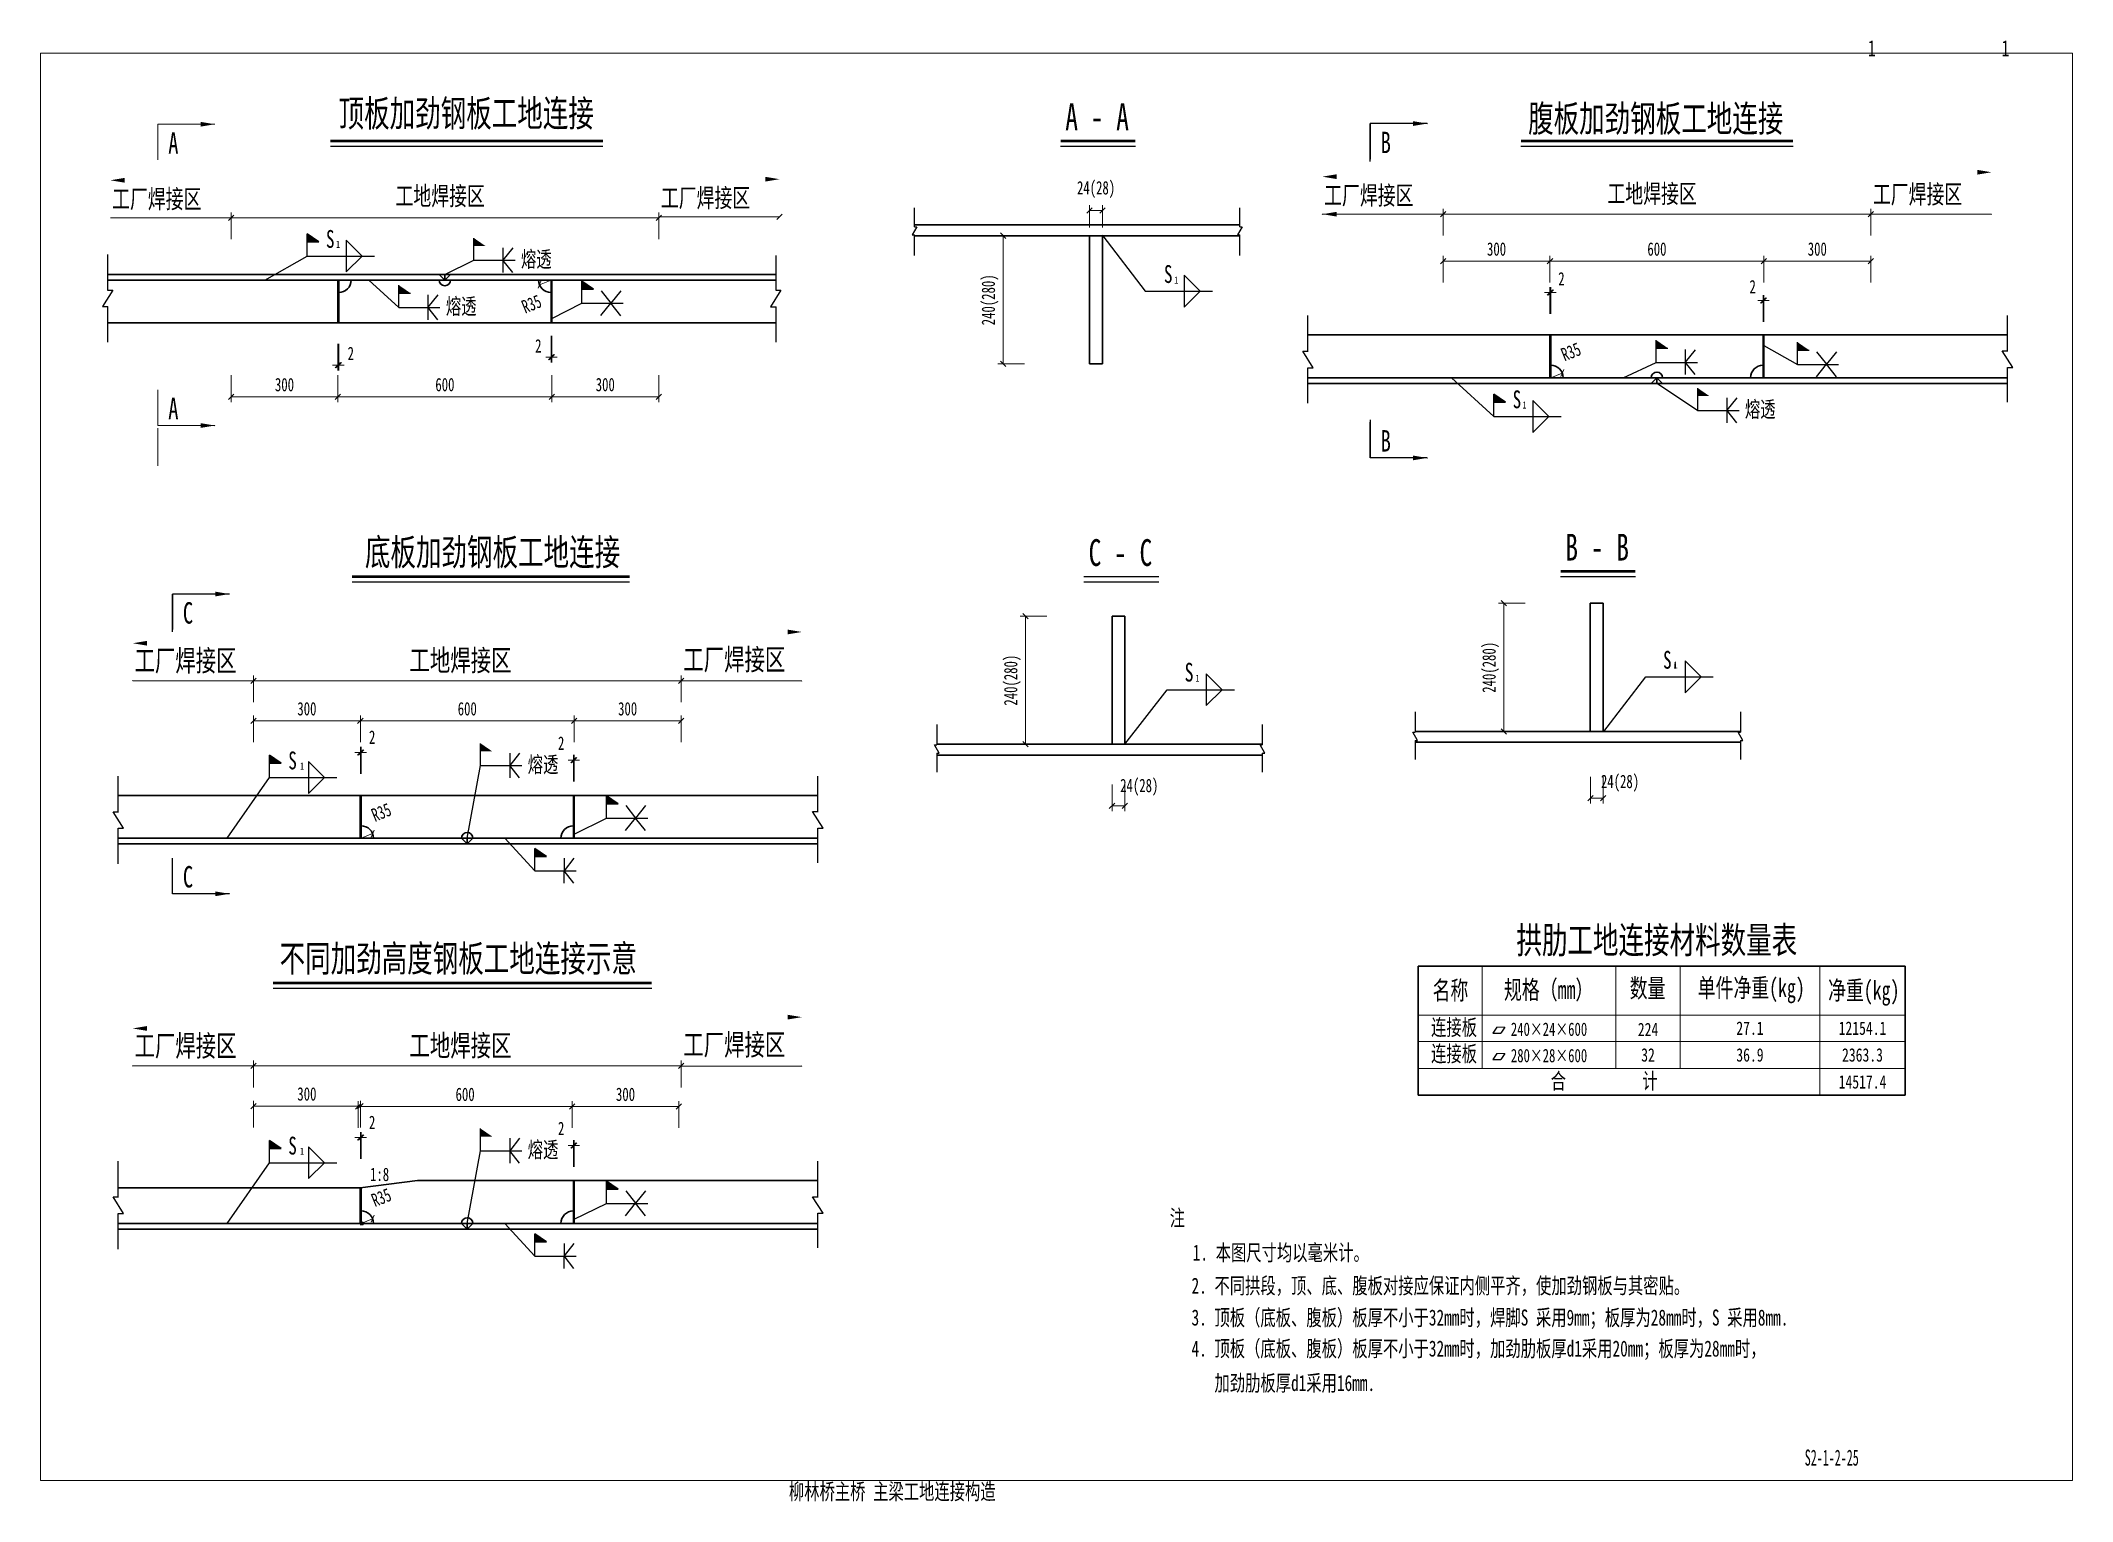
# Paper-space layout 'Layout1' of a CAD drawing. Extents: x 488 to 868, y -173 to 100.
# The model-space entities are those that its viewports show. They can reach past a viewport. Long polylines and large blocks are cut down to what shows.
import ezdxf
from ezdxf.enums import TextEntityAlignment as Align

# ---------------------------------------------------------------- set-up
doc = ezdxf.new("R2010")
doc.units = 0
doc.header["$MEASUREMENT"] = 0
doc.header["$PDMODE"] = 34
doc.layers.get('0').update_dxf_attribs({"linetype": 'CONTINUOUS'})
doc.layers.get('DEFPOINTS').update_dxf_attribs({"color": 8, "linetype": 'CONTINUOUS'})
for name, color, linetype, lineweight in [('dim', 4, 'CONTINUOUS', 13), ('table_in', 7, 'CONTINUOUS', 13), ('table_out', 3, 'CONTINUOUS', 30), ('text', 7, 'CONTINUOUS', 15), ('zhix', 7, 'CONTINUOUS', 100), ('文字', 7, 'CONTINUOUS', 15), ('轮廓线', 3, 'CONTINUOUS', 30)]:
    doc.layers.add(name, color=color, linetype=linetype, lineweight=lineweight)
doc.layers.add('LINE', color=3, linetype='CONTINUOUS')
doc.styles.add('fs', font='仿宋_GB2312.ttf', dxfattribs={"width": 0.7})
doc.styles.get("Standard").update_dxf_attribs({"font": '仿宋_GB2312.ttf', "width": 0.7})
doc.dimstyles.new('09BC1300', dxfattribs={"dimscale": 0, "dimtxt": 2.5, "dimasz": 1, "dimexe": 1, "dimexo": 1.5, "dimgap": 1, "dimtad": 1, "dimdec": 1, "dimdsep": 46, "dimtxsty": 'Standard', "dimblk": 'OBLIQUE', "dimcen": 0, "dimclrd": 256, "dimclre": 256, "dimclrt": 7, "dimadec": 0, "dimazin": 2, "dimtfac": 1, "dimtdec": 1, "dimtofl": 0, "dimtmove": 2, "dimatfit": 3, "dimldrblk": 'OBLIQUE', "dimfxl": 4, "dimfxlon": 1, "dimtolj": 1, "dimtzin": 0, "dimlwd": -1, "dimlwe": -1, "dimarcsym": 0})
doc.dimstyles.new('副本 09BC1300', dxfattribs={"dimscale": 10, "dimtxt": 2.5, "dimasz": 2, "dimexe": 1, "dimexo": 1.5, "dimgap": 1, "dimtad": 1, "dimdec": 1, "dimdsep": 46, "dimtxsty": 'Standard', "dimcen": 0, "dimclrd": 256, "dimclre": 256, "dimclrt": 7, "dimadec": 0, "dimazin": 2, "dimtfac": 1, "dimtdec": 1, "dimtofl": 0, "dimtmove": 2, "dimatfit": 3, "dimfxl": 4, "dimfxlon": 1, "dimtolj": 1, "dimtzin": 0, "dimlwd": -1, "dimlwe": -1, "dimarcsym": 0})

psp = doc.layouts.get("Layout1")

# ---------------------------------------------------------------- texts
at = {"layer": 'text', "width": 0.7}
for s, height, p in [('拱肋工地连接材料数量表', 5, (763.69, -70.7)), ('名称', 3.5, (748.02, -79.35)), ('规格（mm）', 3.5, (761.37, -79.24)), ('数量', 3.5, (784.88, -78.94)), ('单件净重(kg)', 3.5, (797.59, -78.88)), ('净重(kg)', 3.5, (821.98, -79.34)), ('连接板', 3, (747.73, -86.02)), ('240×24×600', 2.5, (762.65, -86.12)), ('连接板', 3, (747.73, -90.95)), ('280×28×600', 2.5, (762.65, -91.05)), ('合          计', 3, (770.1, -96.07)), ('注', 3, (698.85, -121.66)), ('1. 本图尺寸均以毫米计。', 3, (703.15, -128.15)), ('2. 不同拱段，顶、底、腹板对接应保证内侧平齐，使加劲钢板与其密贴。', 3, (702.93, -134.34)), ('3. 顶板（底板、腹板）板厚不小于32mm时，焊脚S 采用9mm；板厚为28mm时，S 采用8mm.', 3, (702.93, -140.3)), ('4. 顶板（底板、腹板）板厚不小于32mm时，加劲肋板厚d1采用20mm；板厚为28mm时，', 3, (702.93, -146.1)), ('   加劲肋板厚d1采用16mm.', 3, (702.93, -152.54))]:
    psp.add_text(s, height=height, dxfattribs=at).set_placement(p)
at = {"layer": 'zhix', "color": 7, "width": 0.75}
for s, p in [('27.1', (807.37, -84.7)), ('12154.1', (828.42, -84.7)), ('224', (788.31, -84.92)), ('32', (788.31, -89.7)), ('36.9', (807.37, -89.7)), ('2363.3', (828.42, -89.7)), ('14517.4', (828.42, -94.74))]:
    psp.add_text(s, height=2.5, dxfattribs=at).set_placement(p, align=Align.MIDDLE)
at = {"layer": '文字', "linetype": 'Continuous', "style": 'fs', "width": 0.7}
for p in [(830.17, 98.61), (855.17, 98.61)]:
    psp.add_text('1', height=3, dxfattribs=at).set_placement(p, align=Align.MIDDLE)
at = {"layer": '文字', "style": 'fs'}
for s, width, p in [('S2-1-2-25', 0.55, (822.67, -165)), ('柳林桥主桥 主梁工地连接构造 ', 0.7, (647.67, -171.29))]:
    psp.add_text(s, height=3, dxfattribs=dict(at, width=width)).set_placement(p, align=Align.MIDDLE)

msp = doc.modelspace()

# ---------------------------------------------------------------- texts
at = {"width": 0.7}
for tag, p, height in [('S', (65329.37, 4707.86), 50), ('1', (65357.59, 4707.86), 20), ('S', (67680.62, 4609.45), 50), ('1', (67709.28, 4607.64), 20), ('S', (68658.98, 4257.86), 50), ('1', (68686.26, 4257.11), 20), ('S', (69081, 3527.12), 50), ('1', (69110.55, 3527.67), 20), ('1', (67768.89, 3490.43), 20), ('S', (65223.66, 3244.66), 50), ('1', (65256.6, 3243.86), 20), ('熔透', (65895.38, 3235.91), 45), ('S', (65223.66, 2163.9), 50), ('1', (65256.6, 2163.11), 20), ('熔透', (65895.38, 2155.16), 45), ('1:8', (65453.07, 2089.66), 37.5), ('1', (68724.96, 1685.21), 20), ('1', (69267.73, 1686.82), 20)]:
    msp.add_attdef(tag, p, '8', height=height, dxfattribs=at)
at = {"layer": 'text', "width": 0.7}
for s, height, p in [('顶板加劲钢板工地连接', 75, (65364.81, 5047.95)), ('A - A', 75, (67403.72, 5038.04)), ('腹板加劲钢板工地连接', 75, (68702.27, 5033.32)), ('工厂焊接区', 52.5, (64729.3, 4819.06)), ('工厂焊接区', 52.5, (66269.11, 4822.1)), ('工厂焊接区', 52.5, (68129.97, 4829.16)), ('工厂焊接区', 52.5, (69669.78, 4832.2)), ('底板加劲钢板工地连接', 75, (65438.57, 3816.74)), ('C - C', 75, (67469.13, 3815.49)), ('B - B', 75, (68806.72, 3830.49)), ('工厂焊接区', 60, (66331.86, 3523.08)), ('工厂焊接区', 60, (64792.05, 3520.04)), ('不同加劲高度钢板工地连接示意', 75, (65199.32, 2676.58)), ('工厂焊接区', 60, (66331.86, 2442.33)), ('工厂焊接区', 60, (64792.05, 2439.29))]:
    msp.add_text(s, height=height, dxfattribs=at).set_placement(p)
at = {"layer": 'text', "attachment_point": 5}
for insert, char_height in [((65649.86, 4850.67), 52.5), ((69050.23, 4857.01), 52.5), ((65706.73, 3547.2), 60), ((65706.73, 2466.45), 60)]:
    msp.add_mtext('\\A1;工地焊接区', dxfattribs=dict(at, insert=insert, char_height=char_height))
at = {"layer": 'text', "width": 0.7}
for tag, p, s, height in [('A', (64886.87, 4971.73), 'A', 60), ('B', (68288.76, 4973.69), 'A', 60), ('熔透', (65876.51, 4653.81), '8', 45), ('熔透', (65665.88, 4521.7), '8', 45), ('A', (64886.87, 4227.22), 'A', 60), ('熔透', (69310.66, 4232.72), '8', 45), ('B', (68288.76, 4136.39), 'A', 60), ('C', (64928.01, 3653.7), 'A', 60), ('S', (67738.45, 3491.06), '8', 52.5), ('C', (64928.01, 2913.34), 'A', 60)]:
    msp.add_attdef(tag, p, s, height=height, dxfattribs=at)

# ---------------------------------------------------------------- blocks, each defined once
blk = doc.blocks.new('_Oblique')
at = {"color": 0, "linetype": 'ByBlock', "lineweight": -2}
blk.add_line((-0.5, -0.5), (0.5, 0.5), dxfattribs=at)
blk = doc.blocks.new('*D88')
at = {"layer": 'DEFPOINTS', "color": 0, "transparency": 16777216}
for p in [(67472.1, 4812.5), (67472.1, 4742.1), (67508.1, 4742.1)]:
    blk.add_point(p, dxfattribs=at)
at = {"layer": 'dim', "transparency": 16777216}
for p, q in [((67472.1, 4764.6), (67472.1, 4827.5)), ((67508.1, 4812.5), (67472.1, 4812.5)), ((67508.1, 4764.6), (67508.1, 4827.5))]:
    blk.add_line(p, q, dxfattribs=at)
at = {"layer": 'dim', "transparency": 16777216, "xscale": 14.99999996629198, "yscale": 14.99999996629198, "zscale": 14.99999996629198, "rotation": 180}
blk.add_blockref('_Oblique', (67472.1, 4812.5), dxfattribs=at)
at = {"layer": 'dim', "transparency": 16777216, "xscale": 14.99999996629198, "yscale": 14.99999996629198, "zscale": 14.99999996629198}
blk.add_blockref('_Oblique', (67508.1, 4812.5), dxfattribs=at)
at = {"layer": 'dim', "color": 7, "transparency": 16777216, "insert": (67490.1, 4871.5), "char_height": 37.5, "attachment_point": 5}
blk.add_mtext('\\A1;24(28)', dxfattribs=at)
blk = doc.blocks.new('*D89')
at = {"layer": 'DEFPOINTS', "color": 0, "transparency": 16777216}
for p in [(67472.1, 4742.1), (67229.3, 4382.1), (67472.1, 4382.1)]:
    blk.add_point(p, dxfattribs=at)
at = {"layer": 'dim', "transparency": 16777216}
for p, q in [((67289.3, 4742.1), (67214.3, 4742.1)), ((67229.3, 4742.1), (67229.3, 4382.1)), ((67289.3, 4382.1), (67214.3, 4382.1))]:
    blk.add_line(p, q, dxfattribs=at)
at = {"layer": 'dim', "transparency": 16777216, "xscale": 14.99999996629198, "yscale": 14.99999996629198, "zscale": 14.99999996629198}
for p, rotation in [((67229.3, 4742.1), 90), ((67229.3, 4382.1), 270)]:
    blk.add_blockref('_Oblique', p, dxfattribs=dict(at, rotation=rotation))
at = {"layer": 'dim', "color": 7, "transparency": 16777216, "insert": (67192.7, 4562.1), "char_height": 37.5, "attachment_point": 5, "rotation": 90}
blk.add_mtext('\\A1;240(280)', dxfattribs=at)
blk = doc.blocks.new('*D90')
at = {"layer": 'DEFPOINTS', "color": 0, "transparency": 16777216}
for p in [(65363, 4499.2), (65963, 4499.2), (65963, 4290.3)]:
    blk.add_point(p, dxfattribs=at)
at = {"layer": 'dim', "transparency": 16777216}
for p, q in [((65363, 4350.3), (65363, 4275.3)), ((65963, 4350.3), (65963, 4275.3)), ((65363, 4290.3), (65963, 4290.3))]:
    blk.add_line(p, q, dxfattribs=at)
at = {"layer": 'dim', "transparency": 16777216, "xscale": 14.99999996629198, "yscale": 14.99999996629198, "zscale": 14.99999996629198, "rotation": 180}
blk.add_blockref('_Oblique', (65363, 4290.3), dxfattribs=at)
at = {"layer": 'dim', "transparency": 16777216, "xscale": 14.99999996629198, "yscale": 14.99999996629198, "zscale": 14.99999996629198}
blk.add_blockref('_Oblique', (65963, 4290.3), dxfattribs=at)
at = {"layer": 'dim', "color": 7, "transparency": 16777216, "insert": (65663, 4324), "char_height": 37.5, "attachment_point": 5}
blk.add_mtext('\\A1;600', dxfattribs=at)
blk = doc.blocks.new('*D91')
at = {"layer": 'DEFPOINTS', "color": 0, "transparency": 16777216}
for p in [(65363, 4469.2), (65365, 4499.2), (65365, 4378.6)]:
    blk.add_point(p, dxfattribs=at)
at = {"layer": 'dim', "transparency": 16777216}
for p, q in [((65363, 4438.6), (65363, 4363.6)), ((65365, 4438.6), (65365, 4363.6)), ((65363, 4378.6), (65348, 4378.6)), ((65365, 4378.6), (65380, 4378.6))]:
    blk.add_line(p, q, dxfattribs=at)
at = {"layer": 'dim', "transparency": 16777216, "xscale": 14.99999996629198, "yscale": 14.99999996629198, "zscale": 14.99999996629198}
blk.add_blockref('_Oblique', (65363, 4378.6), dxfattribs=at)
at = {"layer": 'dim', "transparency": 16777216, "xscale": 14.99999996629198, "yscale": 14.99999996629198, "zscale": 14.99999996629198, "rotation": 180}
blk.add_blockref('_Oblique', (65365, 4378.6), dxfattribs=at)
at = {"layer": 'dim', "color": 7, "transparency": 16777216, "insert": (65399, 4411.6), "char_height": 37.5, "attachment_point": 5}
blk.add_mtext('\\A1;2', dxfattribs=at)
blk = doc.blocks.new('*D92')
at = {"layer": 'DEFPOINTS', "color": 0, "transparency": 16777216}
for p in [(65063, 4497.5), (65363, 4499.2), (65363, 4290.3)]:
    blk.add_point(p, dxfattribs=at)
at = {"layer": 'dim', "transparency": 16777216}
for p, q in [((65063, 4350.3), (65063, 4275.3)), ((65363, 4350.3), (65363, 4275.3)), ((65063, 4290.3), (65363, 4290.3))]:
    blk.add_line(p, q, dxfattribs=at)
at = {"layer": 'dim', "transparency": 16777216, "xscale": 14.99999996629198, "yscale": 14.99999996629198, "zscale": 14.99999996629198, "rotation": 180}
blk.add_blockref('_Oblique', (65063, 4290.3), dxfattribs=at)
at = {"layer": 'dim', "transparency": 16777216, "xscale": 14.99999996629198, "yscale": 14.99999996629198, "zscale": 14.99999996629198}
blk.add_blockref('_Oblique', (65363, 4290.3), dxfattribs=at)
at = {"layer": 'dim', "color": 7, "transparency": 16777216, "insert": (65213, 4324), "char_height": 37.5, "attachment_point": 5}
blk.add_mtext('\\A1;300', dxfattribs=at)
blk = doc.blocks.new('*D93')
at = {"layer": 'DEFPOINTS', "color": 0, "transparency": 16777216}
for p in [(65961, 4499.2), (65963, 4499.2), (65963, 4400.8)]:
    blk.add_point(p, dxfattribs=at)
at = {"layer": 'dim', "transparency": 16777216}
for p, q in [((65961, 4460.8), (65961, 4385.8)), ((65963, 4460.8), (65963, 4385.8)), ((65961, 4400.8), (65946, 4400.8)), ((65963, 4400.8), (65978, 4400.8))]:
    blk.add_line(p, q, dxfattribs=at)
at = {"layer": 'dim', "transparency": 16777216, "xscale": 14.99999996629198, "yscale": 14.99999996629198, "zscale": 14.99999996629198}
blk.add_blockref('_Oblique', (65961, 4400.8), dxfattribs=at)
at = {"layer": 'dim', "transparency": 16777216, "xscale": 14.99999996629198, "yscale": 14.99999996629198, "zscale": 14.99999996629198, "rotation": 180}
blk.add_blockref('_Oblique', (65963, 4400.8), dxfattribs=at)
at = {"layer": 'dim', "color": 7, "transparency": 16777216, "insert": (65925.2, 4432.9), "char_height": 37.5, "attachment_point": 5}
blk.add_mtext('\\A1;2', dxfattribs=at)
blk = doc.blocks.new('*D94')
at = {"layer": 'DEFPOINTS', "color": 0, "transparency": 16777216}
for p in [(65963, 4499.2), (66263, 4499.2), (66263, 4290.3)]:
    blk.add_point(p, dxfattribs=at)
at = {"layer": 'dim', "transparency": 16777216}
for p, q in [((65963, 4350.3), (65963, 4275.3)), ((66263, 4350.3), (66263, 4275.3)), ((65963, 4290.3), (66263, 4290.3))]:
    blk.add_line(p, q, dxfattribs=at)
at = {"layer": 'dim', "transparency": 16777216, "xscale": 14.99999996629198, "yscale": 14.99999996629198, "zscale": 14.99999996629198, "rotation": 180}
blk.add_blockref('_Oblique', (65963, 4290.3), dxfattribs=at)
at = {"layer": 'dim', "transparency": 16777216, "xscale": 14.99999996629198, "yscale": 14.99999996629198, "zscale": 14.99999996629198}
blk.add_blockref('_Oblique', (66263, 4290.3), dxfattribs=at)
at = {"layer": 'dim', "color": 7, "transparency": 16777216, "insert": (66113, 4324), "char_height": 37.5, "attachment_point": 5}
blk.add_mtext('\\A1;300', dxfattribs=at)
blk = doc.blocks.new('*D95')
at = {"layer": 'DEFPOINTS', "color": 0, "transparency": 16777216}
for p in [(66025.8, 3380.7), (65425.8, 3171.8), (66025.8, 3171.8)]:
    blk.add_point(p, dxfattribs=at)
at = {"layer": 'dim', "transparency": 16777216}
for p, q in [((65425.8, 3320.7), (65425.8, 3395.7)), ((65425.8, 3380.7), (66025.8, 3380.7)), ((66025.8, 3320.7), (66025.8, 3395.7))]:
    blk.add_line(p, q, dxfattribs=at)
at = {"layer": 'dim', "transparency": 16777216, "xscale": 14.99999996629198, "yscale": 14.99999996629198, "zscale": 14.99999996629198, "rotation": 180}
blk.add_blockref('_Oblique', (65425.8, 3380.7), dxfattribs=at)
at = {"layer": 'dim', "transparency": 16777216, "xscale": 14.99999996629198, "yscale": 14.99999996629198, "zscale": 14.99999996629198}
blk.add_blockref('_Oblique', (66025.8, 3380.7), dxfattribs=at)
at = {"layer": 'dim', "color": 7, "transparency": 16777216, "insert": (65725.8, 3414.5), "char_height": 37.5, "attachment_point": 5}
blk.add_mtext('\\A1;600', dxfattribs=at)
blk = doc.blocks.new('*D96')
at = {"layer": 'DEFPOINTS', "color": 0, "transparency": 16777216}
for p in [(65425.8, 3380.7), (65125.8, 3173.5), (65425.8, 3171.8)]:
    blk.add_point(p, dxfattribs=at)
at = {"layer": 'dim', "transparency": 16777216}
for p, q in [((65125.8, 3320.7), (65125.8, 3395.7)), ((65125.8, 3380.7), (65425.8, 3380.7)), ((65425.8, 3320.7), (65425.8, 3395.7))]:
    blk.add_line(p, q, dxfattribs=at)
at = {"layer": 'dim', "transparency": 16777216, "xscale": 14.99999996629198, "yscale": 14.99999996629198, "zscale": 14.99999996629198, "rotation": 180}
blk.add_blockref('_Oblique', (65125.8, 3380.7), dxfattribs=at)
at = {"layer": 'dim', "transparency": 16777216, "xscale": 14.99999996629198, "yscale": 14.99999996629198, "zscale": 14.99999996629198}
blk.add_blockref('_Oblique', (65425.8, 3380.7), dxfattribs=at)
at = {"layer": 'dim', "color": 7, "transparency": 16777216, "insert": (65275.8, 3414.5), "char_height": 37.5, "attachment_point": 5}
blk.add_mtext('\\A1;300', dxfattribs=at)
blk = doc.blocks.new('*D97')
at = {"layer": 'DEFPOINTS', "color": 0, "transparency": 16777216}
for p in [(66325.8, 3380.7), (66025.8, 3171.8), (66325.8, 3173.5)]:
    blk.add_point(p, dxfattribs=at)
at = {"layer": 'dim', "transparency": 16777216}
for p, q in [((66025.8, 3320.7), (66025.8, 3395.7)), ((66025.8, 3380.7), (66325.8, 3380.7)), ((66325.8, 3320.7), (66325.8, 3395.7))]:
    blk.add_line(p, q, dxfattribs=at)
at = {"layer": 'dim', "transparency": 16777216, "xscale": 14.99999996629198, "yscale": 14.99999996629198, "zscale": 14.99999996629198, "rotation": 180}
blk.add_blockref('_Oblique', (66025.8, 3380.7), dxfattribs=at)
at = {"layer": 'dim', "transparency": 16777216, "xscale": 14.99999996629198, "yscale": 14.99999996629198, "zscale": 14.99999996629198}
blk.add_blockref('_Oblique', (66325.8, 3380.7), dxfattribs=at)
at = {"layer": 'dim', "color": 7, "transparency": 16777216, "insert": (66175.8, 3414.5), "char_height": 37.5, "attachment_point": 5}
blk.add_mtext('\\A1;300', dxfattribs=at)
blk = doc.blocks.new('*D98')
at = {"layer": 'DEFPOINTS', "color": 0, "transparency": 16777216}
for p in [(65427.8, 3292.4), (65425.8, 3201.8), (65427.8, 3171.8)]:
    blk.add_point(p, dxfattribs=at)
at = {"layer": 'dim', "transparency": 16777216}
for p, q in [((65425.8, 3232.4), (65425.8, 3307.4)), ((65427.8, 3232.4), (65427.8, 3307.4)), ((65425.8, 3292.4), (65410.8, 3292.4)), ((65427.8, 3292.4), (65442.8, 3292.4))]:
    blk.add_line(p, q, dxfattribs=at)
at = {"layer": 'dim', "transparency": 16777216, "xscale": 14.99999996629198, "yscale": 14.99999996629198, "zscale": 14.99999996629198}
blk.add_blockref('_Oblique', (65425.8, 3292.4), dxfattribs=at)
at = {"layer": 'dim', "transparency": 16777216, "xscale": 14.99999996629198, "yscale": 14.99999996629198, "zscale": 14.99999996629198, "rotation": 180}
blk.add_blockref('_Oblique', (65427.8, 3292.4), dxfattribs=at)
at = {"layer": 'dim', "color": 7, "transparency": 16777216, "insert": (65458.9, 3335), "char_height": 37.5, "attachment_point": 5}
blk.add_mtext('\\A1;2', dxfattribs=at)
blk = doc.blocks.new('*D99')
at = {"layer": 'DEFPOINTS', "color": 0, "transparency": 16777216}
for p in [(66025.8, 3270.2), (66023.8, 3171.8), (66025.8, 3171.8)]:
    blk.add_point(p, dxfattribs=at)
at = {"layer": 'dim', "transparency": 16777216}
for p, q in [((66023.8, 3270.2), (66008.8, 3270.2)), ((66023.8, 3210.2), (66023.8, 3285.2)), ((66025.8, 3210.2), (66025.8, 3285.2)), ((66025.8, 3270.2), (66040.8, 3270.2))]:
    blk.add_line(p, q, dxfattribs=at)
at = {"layer": 'dim', "transparency": 16777216, "xscale": 14.99999996629198, "yscale": 14.99999996629198, "zscale": 14.99999996629198}
blk.add_blockref('_Oblique', (66023.8, 3270.2), dxfattribs=at)
at = {"layer": 'dim', "transparency": 16777216, "xscale": 14.99999996629198, "yscale": 14.99999996629198, "zscale": 14.99999996629198, "rotation": 180}
blk.add_blockref('_Oblique', (66025.8, 3270.2), dxfattribs=at)
at = {"layer": 'dim', "color": 7, "transparency": 16777216, "insert": (65989.2, 3318.1), "char_height": 37.5, "attachment_point": 5}
blk.add_mtext('\\A1;2', dxfattribs=at)
blk = doc.blocks.new('*D100')
at = {"layer": 'DEFPOINTS', "color": 0, "transparency": 16777216}
for p in [(67292, 3674.9), (67534.8, 3674.9), (67534.8, 3314.9)]:
    blk.add_point(p, dxfattribs=at)
at = {"layer": 'dim', "transparency": 16777216}
for p, q in [((67352, 3674.9), (67277, 3674.9)), ((67292, 3314.9), (67292, 3674.9)), ((67352, 3314.9), (67277, 3314.9))]:
    blk.add_line(p, q, dxfattribs=at)
at = {"layer": 'dim', "transparency": 16777216, "xscale": 14.99999996629198, "yscale": 14.99999996629198, "zscale": 14.99999996629198}
for p, rotation in [((67292, 3674.9), 90), ((67292, 3314.9), 270)]:
    blk.add_blockref('_Oblique', p, dxfattribs=dict(at, rotation=rotation))
at = {"layer": 'dim', "color": 7, "transparency": 16777216, "insert": (67255.4, 3494.9), "char_height": 37.5, "attachment_point": 5, "rotation": 90}
blk.add_mtext('\\A1;240(280)', dxfattribs=at)
blk = doc.blocks.new('*D101')
at = {"layer": 'DEFPOINTS', "color": 0, "transparency": 16777216}
for p in [(67534.8, 3314.9), (67570.8, 3314.9), (67534.8, 3142)]:
    blk.add_point(p, dxfattribs=at)
at = {"layer": 'dim', "transparency": 16777216}
for p, q in [((67534.8, 3202), (67534.8, 3127)), ((67570.8, 3202), (67570.8, 3127)), ((67570.8, 3142), (67534.8, 3142))]:
    blk.add_line(p, q, dxfattribs=at)
at = {"layer": 'dim', "transparency": 16777216, "xscale": 14.99999996629198, "yscale": 14.99999996629198, "zscale": 14.99999996629198, "rotation": 180}
blk.add_blockref('_Oblique', (67534.8, 3142), dxfattribs=at)
at = {"layer": 'dim', "transparency": 16777216, "xscale": 14.99999996629198, "yscale": 14.99999996629198, "zscale": 14.99999996629198}
blk.add_blockref('_Oblique', (67570.8, 3142), dxfattribs=at)
at = {"layer": 'dim', "color": 7, "transparency": 16777216, "insert": (67611.3, 3194.5), "char_height": 37.5, "attachment_point": 5}
blk.add_mtext('\\A1;24(28)', dxfattribs=at)
blk = doc.blocks.new('*D102')
at = {"layer": 'DEFPOINTS', "color": 0, "transparency": 16777216}
for p in [(69663.7, 4670.7), (69363.7, 4461.7), (69663.7, 4463.5)]:
    blk.add_point(p, dxfattribs=at)
at = {"layer": 'dim', "transparency": 16777216}
for p, q in [((69363.7, 4610.7), (69363.7, 4685.7)), ((69663.7, 4610.7), (69663.7, 4685.7)), ((69363.7, 4670.7), (69663.7, 4670.7))]:
    blk.add_line(p, q, dxfattribs=at)
at = {"layer": 'dim', "transparency": 16777216, "xscale": 14.99999996629198, "yscale": 14.99999996629198, "zscale": 14.99999996629198, "rotation": 180}
blk.add_blockref('_Oblique', (69363.7, 4670.7), dxfattribs=at)
at = {"layer": 'dim', "transparency": 16777216, "xscale": 14.99999996629198, "yscale": 14.99999996629198, "zscale": 14.99999996629198}
blk.add_blockref('_Oblique', (69663.7, 4670.7), dxfattribs=at)
at = {"layer": 'dim', "color": 7, "transparency": 16777216, "insert": (69513.7, 4704.4), "char_height": 37.5, "attachment_point": 5}
blk.add_mtext('\\A1;300', dxfattribs=at)
blk = doc.blocks.new('*D103')
at = {"layer": 'DEFPOINTS', "color": 0, "transparency": 16777216}
for p in [(68763.7, 4670.7), (68463.7, 4463.5), (68763.7, 4461.7)]:
    blk.add_point(p, dxfattribs=at)
at = {"layer": 'dim', "transparency": 16777216}
for p, q in [((68463.7, 4610.7), (68463.7, 4685.7)), ((68763.7, 4610.7), (68763.7, 4685.7)), ((68463.7, 4670.7), (68763.7, 4670.7))]:
    blk.add_line(p, q, dxfattribs=at)
at = {"layer": 'dim', "transparency": 16777216, "xscale": 14.99999996629198, "yscale": 14.99999996629198, "zscale": 14.99999996629198, "rotation": 180}
blk.add_blockref('_Oblique', (68463.7, 4670.7), dxfattribs=at)
at = {"layer": 'dim', "transparency": 16777216, "xscale": 14.99999996629198, "yscale": 14.99999996629198, "zscale": 14.99999996629198}
blk.add_blockref('_Oblique', (68763.7, 4670.7), dxfattribs=at)
at = {"layer": 'dim', "color": 7, "transparency": 16777216, "insert": (68613.7, 4704.4), "char_height": 37.5, "attachment_point": 5}
blk.add_mtext('\\A1;300', dxfattribs=at)
blk = doc.blocks.new('*D104')
at = {"layer": 'DEFPOINTS', "color": 0, "transparency": 16777216}
for p in [(69363.7, 4560.1), (69361.7, 4461.7), (69363.7, 4461.7)]:
    blk.add_point(p, dxfattribs=at)
at = {"layer": 'dim', "transparency": 16777216}
for p, q in [((69361.7, 4500.1), (69361.7, 4575.1)), ((69363.7, 4500.1), (69363.7, 4575.1)), ((69361.7, 4560.1), (69346.7, 4560.1)), ((69363.7, 4560.1), (69378.7, 4560.1))]:
    blk.add_line(p, q, dxfattribs=at)
at = {"layer": 'dim', "transparency": 16777216, "xscale": 14.99999996629198, "yscale": 14.99999996629198, "zscale": 14.99999996629198}
blk.add_blockref('_Oblique', (69361.7, 4560.1), dxfattribs=at)
at = {"layer": 'dim', "transparency": 16777216, "xscale": 14.99999996629198, "yscale": 14.99999996629198, "zscale": 14.99999996629198, "rotation": 180}
blk.add_blockref('_Oblique', (69363.7, 4560.1), dxfattribs=at)
at = {"layer": 'dim', "color": 7, "transparency": 16777216, "insert": (69332.3, 4599), "char_height": 37.5, "attachment_point": 5}
blk.add_mtext('\\A1;2', dxfattribs=at)
blk = doc.blocks.new('*D105')
at = {"layer": 'DEFPOINTS', "color": 0, "transparency": 16777216}
for p in [(68765.7, 4582.4), (68763.7, 4491.7), (68765.7, 4461.7)]:
    blk.add_point(p, dxfattribs=at)
at = {"layer": 'dim', "transparency": 16777216}
for p, q in [((68763.7, 4582.4), (68748.7, 4582.4)), ((68763.7, 4522.4), (68763.7, 4597.4)), ((68765.7, 4522.4), (68765.7, 4597.4)), ((68765.7, 4582.4), (68780.7, 4582.4))]:
    blk.add_line(p, q, dxfattribs=at)
at = {"layer": 'dim', "transparency": 16777216, "xscale": 14.99999996629198, "yscale": 14.99999996629198, "zscale": 14.99999996629198}
blk.add_blockref('_Oblique', (68763.7, 4582.4), dxfattribs=at)
at = {"layer": 'dim', "transparency": 16777216, "xscale": 14.99999996629198, "yscale": 14.99999996629198, "zscale": 14.99999996629198, "rotation": 180}
blk.add_blockref('_Oblique', (68765.7, 4582.4), dxfattribs=at)
at = {"layer": 'dim', "color": 7, "transparency": 16777216, "insert": (68795.8, 4621.1), "char_height": 37.5, "attachment_point": 5}
blk.add_mtext('\\A1;2', dxfattribs=at)
blk = doc.blocks.new('*D106')
at = {"layer": 'DEFPOINTS', "color": 0, "transparency": 16777216}
for p in [(69363.7, 4670.7), (68763.7, 4461.7), (69363.7, 4461.7)]:
    blk.add_point(p, dxfattribs=at)
at = {"layer": 'dim', "transparency": 16777216}
for p, q in [((68763.7, 4610.7), (68763.7, 4685.7)), ((69363.7, 4610.7), (69363.7, 4685.7)), ((68763.7, 4670.7), (69363.7, 4670.7))]:
    blk.add_line(p, q, dxfattribs=at)
at = {"layer": 'dim', "transparency": 16777216, "xscale": 14.99999996629198, "yscale": 14.99999996629198, "zscale": 14.99999996629198, "rotation": 180}
blk.add_blockref('_Oblique', (68763.7, 4670.7), dxfattribs=at)
at = {"layer": 'dim', "transparency": 16777216, "xscale": 14.99999996629198, "yscale": 14.99999996629198, "zscale": 14.99999996629198}
blk.add_blockref('_Oblique', (69363.7, 4670.7), dxfattribs=at)
at = {"layer": 'dim', "color": 7, "transparency": 16777216, "insert": (69063.7, 4704.4), "char_height": 37.5, "attachment_point": 5}
blk.add_mtext('\\A1;600', dxfattribs=at)
blk = doc.blocks.new('*D107')
at = {"layer": 'DEFPOINTS', "color": 0, "transparency": 16777216}
for p in [(68876.9, 3351), (68912.9, 3351), (68876.9, 3163.4)]:
    blk.add_point(p, dxfattribs=at)
at = {"layer": 'dim', "transparency": 16777216}
for p, q in [((68876.9, 3223.4), (68876.9, 3148.4)), ((68912.9, 3223.4), (68912.9, 3148.4)), ((68912.9, 3163.4), (68876.9, 3163.4))]:
    blk.add_line(p, q, dxfattribs=at)
at = {"layer": 'dim', "transparency": 16777216, "xscale": 14.99999996629198, "yscale": 14.99999996629198, "zscale": 14.99999996629198, "rotation": 180}
blk.add_blockref('_Oblique', (68876.9, 3163.4), dxfattribs=at)
at = {"layer": 'dim', "transparency": 16777216, "xscale": 14.99999996629198, "yscale": 14.99999996629198, "zscale": 14.99999996629198}
blk.add_blockref('_Oblique', (68912.9, 3163.4), dxfattribs=at)
at = {"layer": 'dim', "color": 7, "transparency": 16777216, "insert": (68960.2, 3205.8), "char_height": 37.5, "attachment_point": 5}
blk.add_mtext('\\A1;24(28)', dxfattribs=at)
blk = doc.blocks.new('*D108')
at = {"layer": 'DEFPOINTS', "color": 0, "transparency": 16777216}
for p in [(68634, 3711), (68876.9, 3711), (68876.9, 3351)]:
    blk.add_point(p, dxfattribs=at)
at = {"layer": 'dim', "transparency": 16777216}
for p, q in [((68694, 3711), (68619, 3711)), ((68634, 3351), (68634, 3711)), ((68694, 3351), (68619, 3351))]:
    blk.add_line(p, q, dxfattribs=at)
at = {"layer": 'dim', "transparency": 16777216, "xscale": 14.99999996629198, "yscale": 14.99999996629198, "zscale": 14.99999996629198}
for p, rotation in [((68634, 3711), 90), ((68634, 3351), 270)]:
    blk.add_blockref('_Oblique', p, dxfattribs=dict(at, rotation=rotation))
at = {"layer": 'dim', "color": 7, "transparency": 16777216, "insert": (68597.5, 3531), "char_height": 37.5, "attachment_point": 5, "rotation": 90}
blk.add_mtext('\\A1;240(280)', dxfattribs=at)
blk = doc.blocks.new('*D109')
at = {"layer": 'DEFPOINTS', "color": 0, "transparency": 16777216}
for p in [(65427.8, 3051.4), (65460.2, 3064.6)]:
    blk.add_point(p, dxfattribs=at)
at = {"layer": 'dim', "transparency": 16777216}
blk.add_line((65427.8, 3051.4), (65460.2, 3064.6), dxfattribs=at)
at = {"layer": 'dim', "transparency": 16777216, "xscale": 14.99999996629198, "yscale": 14.99999996629198, "zscale": 14.99999996629198, "rotation": 22.16587961008882}
blk.add_blockref('_Oblique', (65460.2, 3064.6), dxfattribs=at)
at = {"layer": 'dim', "color": 7, "transparency": 16777216, "insert": (65484.7, 3124.1), "char_height": 37.5, "attachment_point": 5, "rotation": 22.1659}
blk.add_mtext('\\A1;R35', dxfattribs=at)
blk = doc.blocks.new('*D110')
at = {"layer": 'DEFPOINTS', "color": 0, "transparency": 16777216}
for p in [(65961, 4617.5), (65928.6, 4604.2)]:
    blk.add_point(p, dxfattribs=at)
at = {"layer": 'dim', "transparency": 16777216}
blk.add_line((65961, 4617.5), (65928.6, 4604.2), dxfattribs=at)
at = {"layer": 'dim', "transparency": 16777216, "xscale": 14.99999996629198, "yscale": 14.99999996629198, "zscale": 14.99999996629198, "rotation": 202.3197867780436}
blk.add_blockref('_Oblique', (65928.6, 4604.2), dxfattribs=at)
at = {"layer": 'dim', "color": 7, "transparency": 16777216, "insert": (65906.2, 4550.4), "char_height": 37.5, "attachment_point": 5, "rotation": 22.3198}
blk.add_mtext('\\A1;R35', dxfattribs=at)
blk = doc.blocks.new('*D111')
at = {"layer": 'DEFPOINTS', "color": 0, "transparency": 16777216}
for p in [(68765.7, 4343.5), (68798.1, 4356.7)]:
    blk.add_point(p, dxfattribs=at)
at = {"layer": 'dim', "transparency": 16777216}
blk.add_line((68765.7, 4343.5), (68798.1, 4356.7), dxfattribs=at)
at = {"layer": 'dim', "transparency": 16777216, "xscale": 14.99999996629198, "yscale": 14.99999996629198, "zscale": 14.99999996629198, "rotation": 22.16587961008429}
blk.add_blockref('_Oblique', (68798.1, 4356.7), dxfattribs=at)
at = {"layer": 'dim', "color": 7, "transparency": 16777216, "insert": (68822.6, 4416.2), "char_height": 37.5, "attachment_point": 5, "rotation": 22.1659}
blk.add_mtext('\\A1;R35', dxfattribs=at)
blk = doc.blocks.new('*D112')
at = {"layer": 'DEFPOINTS', "color": 0, "transparency": 16777216}
for p in [(66019.8, 2299), (65419.8, 2090), (66019.8, 2090)]:
    blk.add_point(p, dxfattribs=at)
at = {"layer": 'dim', "transparency": 16777216}
for p, q in [((65419.8, 2239), (65419.8, 2314)), ((65419.8, 2299), (66019.8, 2299)), ((66019.8, 2239), (66019.8, 2314))]:
    blk.add_line(p, q, dxfattribs=at)
at = {"layer": 'dim', "transparency": 16777216, "xscale": 14.99999996629198, "yscale": 14.99999996629198, "zscale": 14.99999996629198, "rotation": 180}
blk.add_blockref('_Oblique', (65419.8, 2299), dxfattribs=at)
at = {"layer": 'dim', "transparency": 16777216, "xscale": 14.99999996629198, "yscale": 14.99999996629198, "zscale": 14.99999996629198}
blk.add_blockref('_Oblique', (66019.8, 2299), dxfattribs=at)
at = {"layer": 'dim', "color": 7, "transparency": 16777216, "insert": (65719.8, 2332.7), "char_height": 37.5, "attachment_point": 5}
blk.add_mtext('\\A1;600', dxfattribs=at)
blk = doc.blocks.new('*D113')
at = {"layer": 'DEFPOINTS', "color": 0, "transparency": 16777216}
for p in [(65425.8, 2300), (65125.8, 2092.8), (65425.8, 2091)]:
    blk.add_point(p, dxfattribs=at)
at = {"layer": 'dim', "transparency": 16777216}
for p, q in [((65125.8, 2240), (65125.8, 2315)), ((65125.8, 2300), (65425.8, 2300)), ((65425.8, 2240), (65425.8, 2315))]:
    blk.add_line(p, q, dxfattribs=at)
at = {"layer": 'dim', "transparency": 16777216, "xscale": 14.99999996629198, "yscale": 14.99999996629198, "zscale": 14.99999996629198, "rotation": 180}
blk.add_blockref('_Oblique', (65125.8, 2300), dxfattribs=at)
at = {"layer": 'dim', "transparency": 16777216, "xscale": 14.99999996629198, "yscale": 14.99999996629198, "zscale": 14.99999996629198}
blk.add_blockref('_Oblique', (65425.8, 2300), dxfattribs=at)
at = {"layer": 'dim', "color": 7, "transparency": 16777216, "insert": (65275.8, 2333.7), "char_height": 37.5, "attachment_point": 5}
blk.add_mtext('\\A1;300', dxfattribs=at)
blk = doc.blocks.new('*D114')
at = {"layer": 'DEFPOINTS', "color": 0, "transparency": 16777216}
for p in [(66319.8, 2299), (66019.8, 2090), (66319.8, 2091.8)]:
    blk.add_point(p, dxfattribs=at)
at = {"layer": 'dim', "transparency": 16777216}
for p, q in [((66019.8, 2239), (66019.8, 2314)), ((66019.8, 2299), (66319.8, 2299)), ((66319.8, 2239), (66319.8, 2314))]:
    blk.add_line(p, q, dxfattribs=at)
at = {"layer": 'dim', "transparency": 16777216, "xscale": 14.99999996629198, "yscale": 14.99999996629198, "zscale": 14.99999996629198, "rotation": 180}
blk.add_blockref('_Oblique', (66019.8, 2299), dxfattribs=at)
at = {"layer": 'dim', "transparency": 16777216, "xscale": 14.99999996629198, "yscale": 14.99999996629198, "zscale": 14.99999996629198}
blk.add_blockref('_Oblique', (66319.8, 2299), dxfattribs=at)
at = {"layer": 'dim', "color": 7, "transparency": 16777216, "insert": (66169.8, 2332.7), "char_height": 37.5, "attachment_point": 5}
blk.add_mtext('\\A1;300', dxfattribs=at)
blk = doc.blocks.new('*D115')
at = {"layer": 'DEFPOINTS', "color": 0, "transparency": 16777216}
for p in [(65427.8, 2211.7), (65425.8, 2121), (65427.8, 2091)]:
    blk.add_point(p, dxfattribs=at)
at = {"layer": 'dim', "transparency": 16777216}
for p, q in [((65425.8, 2151.7), (65425.8, 2226.7)), ((65427.8, 2151.7), (65427.8, 2226.7)), ((65425.8, 2211.7), (65410.8, 2211.7)), ((65427.8, 2211.7), (65442.8, 2211.7))]:
    blk.add_line(p, q, dxfattribs=at)
at = {"layer": 'dim', "transparency": 16777216, "xscale": 14.99999996629198, "yscale": 14.99999996629198, "zscale": 14.99999996629198}
blk.add_blockref('_Oblique', (65425.8, 2211.7), dxfattribs=at)
at = {"layer": 'dim', "transparency": 16777216, "xscale": 14.99999996629198, "yscale": 14.99999996629198, "zscale": 14.99999996629198, "rotation": 180}
blk.add_blockref('_Oblique', (65427.8, 2211.7), dxfattribs=at)
at = {"layer": 'dim', "color": 7, "transparency": 16777216, "insert": (65458.9, 2254.3), "char_height": 37.5, "attachment_point": 5}
blk.add_mtext('\\A1;2', dxfattribs=at)
blk = doc.blocks.new('*D116')
at = {"layer": 'DEFPOINTS', "color": 0, "transparency": 16777216}
for p in [(66025.8, 2189.4), (66023.8, 2091), (66025.8, 2091)]:
    blk.add_point(p, dxfattribs=at)
at = {"layer": 'dim', "transparency": 16777216}
for p, q in [((66023.8, 2189.4), (66008.8, 2189.4)), ((66023.8, 2129.4), (66023.8, 2204.4)), ((66025.8, 2129.4), (66025.8, 2204.4)), ((66025.8, 2189.4), (66040.8, 2189.4))]:
    blk.add_line(p, q, dxfattribs=at)
at = {"layer": 'dim', "transparency": 16777216, "xscale": 14.99999996629198, "yscale": 14.99999996629198, "zscale": 14.99999996629198}
blk.add_blockref('_Oblique', (66023.8, 2189.4), dxfattribs=at)
at = {"layer": 'dim', "transparency": 16777216, "xscale": 14.99999996629198, "yscale": 14.99999996629198, "zscale": 14.99999996629198, "rotation": 180}
blk.add_blockref('_Oblique', (66025.8, 2189.4), dxfattribs=at)
at = {"layer": 'dim', "color": 7, "transparency": 16777216, "insert": (65989.2, 2237.3), "char_height": 37.5, "attachment_point": 5}
blk.add_mtext('\\A1;2', dxfattribs=at)
blk = doc.blocks.new('*D117')
at = {"layer": 'DEFPOINTS', "color": 0, "transparency": 16777216}
for p in [(65427.8, 1970.6), (65460.2, 1983.8)]:
    blk.add_point(p, dxfattribs=at)
at = {"layer": 'dim', "transparency": 16777216}
blk.add_line((65427.8, 1970.6), (65460.2, 1983.8), dxfattribs=at)
at = {"layer": 'dim', "transparency": 16777216, "xscale": 14.99999996629198, "yscale": 14.99999996629198, "zscale": 14.99999996629198, "rotation": 22.16587961007325}
blk.add_blockref('_Oblique', (65460.2, 1983.8), dxfattribs=at)
at = {"layer": 'dim', "color": 7, "transparency": 16777216, "insert": (65484.7, 2043.4), "char_height": 37.5, "attachment_point": 5, "rotation": 22.1659}
blk.add_mtext('\\A1;R35', dxfattribs=at)

# ---------------------------------------------------------------- dimensions: what is measured, and where the dimension line sits
at = {"layer": 'dim'}
for base, p1, p2, text, picture, middle in [((67472.09, 4812.46), (67508.09, 4742.09), (67472.09, 4742.09), '24(28)', '*D88', (67490.09, 4871.55)), ((68763.68, 4670.67), (68463.7, 4463.45), (68763.68, 4461.7), '300', '*D103', (68613.69, 4704.42)), ((69363.68, 4670.67), (68763.68, 4461.7), (69363.68, 4461.7), '600', '*D106', (69063.68, 4704.42)), ((69663.7, 4670.67), (69363.68, 4461.7), (69663.7, 4463.45), '300', '*D102', (69513.69, 4704.42)), ((65425.75, 3380.72), (65125.77, 3173.51), (65425.75, 3171.76), '300', '*D96', (65275.76, 3414.47)), ((66025.75, 3380.72), (65425.75, 3171.76), (66025.75, 3171.76), '600', '*D95', (65725.75, 3414.47)), ((66325.77, 3380.72), (66025.75, 3171.76), (66325.77, 3173.51), '300', '*D97', (66175.76, 3414.47)), ((65425.75, 2299.97), (65125.77, 2092.75), (65425.75, 2091), '300', '*D113', (65275.76, 2333.72)), ((66019.75, 2298.97), (65419.75, 2090), (66019.75, 2090), '600', '*D112', (65719.75, 2332.72)), ((66319.77, 2298.97), (66019.75, 2090), (66319.77, 2091.75), '300', '*D114', (66169.76, 2332.72))]:
    dim = msp.add_linear_dim(base=base, p1=p1, p2=p2, angle=180, text=text, dimstyle='09BC1300', override={"dimscale": 15}, dxfattribs=at)
    dim.commit()
    dim.dimension.update_dxf_attribs({"geometry": picture, "text_midpoint": middle})
for p1, p2, distance, picture, middle in [((67472.09, 4742.09), (67472.09, 4382.09), -242.83, '*D89', (67192.67, 4562.09)), ((68876.87, 3350.96), (68876.87, 3710.96), 242.83, '*D108', (68597.46, 3530.96)), ((67534.84, 3314.9), (67534.84, 3674.9), 242.83, '*D100', (67255.42, 3494.9))]:
    dim = msp.add_aligned_dim(p1=p1, p2=p2, distance=distance, text='240(280)', dimstyle='09BC1300', override={"dimscale": 15}, dxfattribs=at)
    dim.commit()
    dim.dimension.update_dxf_attribs({"geometry": picture, "text_midpoint": middle})
for center, mpoint, picture, middle in [((65961, 4617.5), (65928.62, 4604.2), '*D110', (65906.17, 4550.37)), ((68765.7, 4343.45), (68798.11, 4356.66), '*D111', (68822.62, 4416.24)), ((65427.75, 3051.37), (65460.17, 3064.57), '*D109', (65484.67, 3124.15)), ((65427.75, 1970.61), (65460.17, 1983.82), '*D117', (65484.67, 2043.39))]:
    dim = msp.add_radius_dim(center=center, mpoint=mpoint, text='R35', dimstyle='09BC1300', override={"dimscale": 15}, dxfattribs=at)
    dim.commit()
    dim.dimension.update_dxf_attribs({"geometry": picture, "text_midpoint": middle, "dimtype": 164})
for base, p1, p2, picture, middle in [((68765.68, 4582.36), (68763.68, 4491.7), (68765.68, 4461.7), '*D105', (68795.85, 4621.1)), ((69363.68, 4560.12), (69361.68, 4461.7), (69363.68, 4461.7), '*D104', (69332.29, 4599.05)), ((65427.75, 3292.41), (65425.75, 3201.76), (65427.75, 3171.76), '*D98', (65458.88, 3335.03)), ((66025.75, 3270.18), (66023.75, 3171.76), (66025.75, 3171.76), '*D99', (65989.24, 3318.1)), ((65427.75, 2211.66), (65425.75, 2121), (65427.75, 2091), '*D115', (65458.88, 2254.28)), ((66025.75, 2189.42), (66023.75, 2091), (66025.75, 2091), '*D116', (65989.24, 2237.35))]:
    dim = msp.add_linear_dim(base=base, p1=p1, p2=p2, angle=180, text='2', dimstyle='09BC1300', override={"dimscale": 15}, dxfattribs=at)
    dim.commit()
    dim.dimension.update_dxf_attribs({"geometry": picture, "text_midpoint": middle, "dimtype": 160})
for base, p1, p2, text, picture, middle in [((65363, 4290.28), (65063.02, 4497.5), (65363, 4499.25), '300', '*D92', (65213.01, 4324.03)), ((65963, 4290.28), (65363, 4499.25), (65963, 4499.25), '600', '*D90', (65663, 4324.03)), ((66263.02, 4290.28), (65963, 4499.25), (66263.02, 4499.25), '300', '*D94', (66113.01, 4324.03))]:
    dim = msp.add_linear_dim(base=base, p1=p1, p2=p2, text=text, dimstyle='09BC1300', override={"dimscale": 15}, dxfattribs=at)
    dim.commit()
    dim.dimension.update_dxf_attribs({"geometry": picture, "text_midpoint": middle})
for base, p1, p2, text, picture, middle in [((65365, 4378.59), (65363, 4469.25), (65365, 4499.25), '2', '*D91', (65398.96, 4411.61)), ((65963, 4400.83), (65961, 4499.25), (65963, 4499.25), '2', '*D93', (65925.21, 4432.87)), ((67534.84, 3142.03), (67570.84, 3314.9), (67534.84, 3314.9), '24(28)', '*D101', (67611.32, 3194.5)), ((68876.87, 3163.39), (68912.87, 3350.96), (68876.87, 3350.96), '24(28)', '*D107', (68960.22, 3205.84))]:
    dim = msp.add_linear_dim(base=base, p1=p1, p2=p2, text=text, dimstyle='09BC1300', override={"dimscale": 15}, dxfattribs=at)
    dim.commit()
    dim.dimension.update_dxf_attribs({"geometry": picture, "text_midpoint": middle, "dimtype": 160})

# ---------------------------------------------------------------- hatches: boundary and pattern name
for points in [[(65276.41, 4724.79), (65309.22, 4724.79), (65276.41, 4747.38)], [(65276.41, 4724.79), (65309.22, 4724.79), (65276.41, 4747.38)], [(65744.37, 4712.87), (65777.18, 4712.87), (65744.37, 4735.46)], [(65533.74, 4580.76), (65566.55, 4580.76), (65533.74, 4603.35)], [(66047.29, 4592.12), (66080.1, 4592.12), (66047.29, 4614.71)], [(66047.29, 4592.12), (66080.1, 4592.12), (66047.29, 4614.71)], [(69061.58, 4426.56), (69094.4, 4426.56), (69061.58, 4449.15)], [(69457.96, 4420.88), (69490.77, 4420.88), (69457.96, 4443.47)], [(68606.02, 4274.8), (68638.83, 4274.8), (68606.02, 4297.38)], [(68606.02, 4274.8), (68638.83, 4274.8), (68606.02, 4297.38)], [(69178.52, 4291.78), (69211.33, 4291.78), (69178.52, 4314.36)], [(65763.24, 3294.97), (65796.05, 3294.97), (65763.24, 3317.56)], [(65170.7, 3261.59), (65203.51, 3261.59), (65170.7, 3284.18)], [(65170.7, 3261.59), (65203.51, 3261.59), (65170.7, 3284.18)], [(66116.52, 3147.61), (66149.33, 3147.61), (66116.52, 3170.2)], [(65915.66, 2999.79), (65948.47, 2999.79), (65915.66, 3022.38)], [(65763.24, 2214.22), (65796.05, 2214.22), (65763.24, 2236.8)], [(65170.7, 2180.84), (65203.51, 2180.84), (65170.7, 2203.43)], [(65170.7, 2180.84), (65203.51, 2180.84), (65170.7, 2203.43)], [(66116.52, 2066.86), (66149.33, 2066.86), (66116.52, 2089.45)], [(65915.66, 1919.04), (65948.47, 1919.04), (65915.66, 1941.63)]]:
    msp.add_hatch(color=256).paths.add_polyline_path(points)

# ---------------------------------------------------------------- linework, layer by layer
at = {"ltscale": 100}
for p, q in [((68259.32, 4950.25), (68259.32, 5056.63)), ((66980.23, 4767.33), (66980.23, 4820.47)), ((67893.2, 4767.33), (67893.2, 4820.47)), ((66987.42, 4767.33), (66974.33, 4743.97)), ((66974.33, 4743.97), (66980.23, 4743.97)), ((66980.23, 4767.33), (66987.42, 4767.33)), ((66980.23, 4686.78), (66980.23, 4743.97)), ((67900.39, 4767.33), (67887.3, 4743.97)), ((67887.3, 4743.97), (67893.2, 4743.97)), ((67893.2, 4767.33), (67900.39, 4767.33)), ((67893.2, 4686.78), (67893.2, 4743.97)), ((64716.71, 4689.28), (64716.71, 4589.42)), ((65826.02, 4708.4), (65825.93, 4638.37)), ((66591.12, 4686.13), (66591.12, 4588.78)), ((64731.54, 4589.42), (64702.18, 4543.08)), ((64716.71, 4589.42), (64731.54, 4589.42)), ((65615.39, 4576.29), (65615.31, 4506.25)), ((66605.95, 4588.78), (66576.59, 4542.44)), ((66591.12, 4588.78), (66605.95, 4588.78)), ((64702.18, 4543.08), (64717.66, 4543.08)), ((64716.71, 4543.08), (64716.71, 4443.03)), ((66576.59, 4542.44), (66592.07, 4542.44)), ((66591.12, 4542.44), (66591.12, 4443.03)), ((68084.38, 4417.87), (68084.38, 4517.91)), ((70047.03, 4418.51), (70047.03, 4517.91)), ((68099.21, 4371.53), (68069.85, 4417.87)), ((68069.85, 4417.87), (68085.33, 4417.87)), ((69143.23, 4422.51), (69143.15, 4352.47)), ((70061.86, 4372.17), (70032.5, 4418.51)), ((70032.5, 4418.51), (70047.98, 4418.51)), ((68084.38, 4271.67), (68084.38, 4371.53)), ((68084.38, 4371.53), (68099.21, 4371.53)), ((70047.03, 4274.82), (70047.03, 4372.17)), ((70047.03, 4372.17), (70061.86, 4372.17)), ((69260.17, 4287.31), (69260.08, 4217.27)), ((68259.32, 4224.91), (68259.32, 4118.54)), ((64898.57, 3630.26), (64898.57, 3736.64)), ((67042.98, 3370.21), (67042.98, 3313.02)), ((67955.95, 3370.21), (67955.95, 3313.02)), ((68385.01, 3406.28), (68385.01, 3349.09)), ((69297.98, 3406.28), (69297.98, 3349.09)), ((67037.08, 3313.02), (67042.98, 3313.02)), ((67050.17, 3289.66), (67037.08, 3313.02)), ((67963.14, 3289.66), (67950.05, 3313.02)), ((67950.05, 3313.02), (67955.95, 3313.02)), ((68392.21, 3325.73), (68379.12, 3349.09)), ((68379.12, 3349.09), (68385.01, 3349.09)), ((68385.01, 3325.73), (68385.01, 3272.58)), ((68385.01, 3325.73), (68392.21, 3325.73)), ((69305.18, 3325.73), (69292.08, 3349.09)), ((69292.08, 3349.09), (69297.98, 3349.09)), ((69297.98, 3325.73), (69305.18, 3325.73)), ((69297.98, 3325.73), (69297.98, 3272.58)), ((65844.88, 3290.5), (65844.8, 3220.46)), ((67042.98, 3289.66), (67050.17, 3289.66)), ((67042.98, 3289.66), (67042.98, 3236.52)), ((67955.95, 3289.66), (67955.95, 3236.52)), ((67955.95, 3289.66), (67963.14, 3289.66)), ((64746.46, 3125.78), (64746.46, 3225.83)), ((66709.11, 3126.42), (66709.11, 3225.83)), ((64761.29, 3079.44), (64731.93, 3125.78)), ((64731.93, 3125.78), (64747.41, 3125.78)), ((64746.46, 2979.58), (64746.46, 3079.44)), ((64746.46, 3079.44), (64761.29, 3079.44)), ((66723.94, 3080.08), (66694.58, 3126.42)), ((66694.58, 3126.42), (66710.06, 3126.42)), ((66709.11, 2982.73), (66709.11, 3080.08)), ((66709.11, 3080.08), (66723.94, 3080.08)), ((65997.31, 2995.33), (65997.22, 2925.29)), ((65844.88, 2209.75), (65844.8, 2139.71)), ((64746.46, 2045.03), (64746.46, 2145.07)), ((66709.11, 2045.67), (66709.11, 2145.07)), ((64761.29, 1998.69), (64731.93, 2045.03)), ((64731.93, 2045.03), (64747.41, 2045.03)), ((64746.46, 1898.83), (64746.46, 1998.69)), ((64746.46, 1998.69), (64761.29, 1998.69)), ((66723.94, 1999.33), (66694.58, 2045.67)), ((66694.58, 2045.67), (66710.06, 2045.67)), ((66709.11, 1901.98), (66709.11, 1999.33)), ((66709.11, 1999.33), (66723.94, 1999.33)), ((65997.31, 1914.57), (65997.22, 1844.54))]:
    msp.add_line(p, q, dxfattribs=at)
for p, q in [((65341.72, 4993.04), (66106.63, 4993.04)), ((67390.39, 4993.04), (67600.27, 4993.04)), ((68682.18, 4993.04), (69445.81, 4993.04)), ((65276.41, 4684.91), (65276.41, 4747.38)), ((65309.22, 4724.79), (65276.41, 4747.38)), ((65309.22, 4724.79), (65276.41, 4747.38)), ((65744.37, 4672.98), (65744.37, 4735.46)), ((65276.41, 4724.79), (65309.22, 4724.79)), ((65276.41, 4724.79), (65309.22, 4724.79)), ((65386.38, 4729.59), (65431.07, 4684.91)), ((65386.38, 4729.59), (65386.38, 4640.22)), ((65386.38, 4640.22), (65431.07, 4684.91)), ((65853.81, 4708.4), (65825.98, 4673.4)), ((65853.77, 4638.33), (65825.98, 4673.37)), ((67737.63, 4631.18), (67782.31, 4586.49)), ((67737.63, 4631.18), (67737.63, 4541.81)), ((65533.74, 4540.87), (65533.74, 4603.35)), ((65533.74, 4580.76), (65566.55, 4580.76)), ((65643.19, 4576.29), (65615.35, 4541.29)), ((66080.1, 4592.12), (66047.29, 4614.71)), ((66047.29, 4552.24), (66047.29, 4614.71)), ((66080.1, 4592.12), (66047.29, 4614.71)), ((66047.29, 4592.12), (66080.1, 4592.12)), ((66047.29, 4592.12), (66080.1, 4592.12)), ((66101.05, 4587.65), (66128.89, 4552.65)), ((66156.73, 4587.65), (66128.89, 4552.65)), ((67737.63, 4541.81), (67782.31, 4586.49)), ((65643.14, 4506.22), (65615.35, 4541.26)), ((66101.01, 4517.65), (66128.89, 4552.62)), ((66156.69, 4517.58), (66128.89, 4552.62)), ((69061.58, 4386.68), (69061.58, 4449.15)), ((69061.58, 4426.56), (69094.4, 4426.56)), ((69171.03, 4422.09), (69143.19, 4387.09)), ((69457.96, 4381), (69457.96, 4443.47)), ((69457.96, 4420.88), (69490.77, 4420.88)), ((69511.72, 4416.41), (69539.56, 4381.41)), ((69567.4, 4416.41), (69539.56, 4381.41)), ((69170.99, 4352.44), (69143.19, 4387.47)), ((69511.68, 4346.41), (69539.56, 4381.38)), ((69567.36, 4346.35), (69539.56, 4381.38)), ((68606.02, 4234.91), (68606.02, 4297.38)), ((68638.83, 4274.8), (68606.02, 4297.38)), ((68638.83, 4274.8), (68606.02, 4297.38)), ((68715.99, 4279.6), (68760.67, 4234.91)), ((68715.99, 4279.6), (68715.99, 4190.23)), ((69178.52, 4251.89), (69178.52, 4314.36)), ((69287.96, 4287.31), (69260.13, 4252.31)), ((68606.02, 4274.8), (68638.83, 4274.8)), ((68606.02, 4274.8), (68638.83, 4274.8)), ((68715.99, 4190.23), (68760.67, 4234.91)), ((69287.92, 4217.24), (69260.13, 4252.27)), ((65402.77, 3770.49), (66181.09, 3770.49)), ((67455.8, 3770.49), (67665.87, 3770.49)), ((68793.39, 3785.49), (69003.26, 3785.49)), ((69142.71, 3548.86), (69187.4, 3504.17)), ((69142.71, 3548.86), (69142.71, 3459.49)), ((67799.18, 3512.79), (67843.86, 3468.11)), ((67799.18, 3512.79), (67799.18, 3423.42)), ((69142.71, 3459.49), (69187.4, 3504.17)), ((67799.18, 3423.42), (67843.86, 3468.11)), ((65763.24, 3255.08), (65763.24, 3317.56)), ((65170.7, 3221.71), (65170.7, 3284.18)), ((65203.51, 3261.59), (65170.7, 3284.18)), ((65203.51, 3261.59), (65170.7, 3284.18)), ((65170.7, 3261.59), (65203.51, 3261.59)), ((65170.7, 3261.59), (65203.51, 3261.59)), ((65280.67, 3266.39), (65325.35, 3221.71)), ((65280.67, 3266.39), (65280.67, 3177.02)), ((65872.68, 3290.5), (65844.84, 3255.5)), ((65872.64, 3220.43), (65844.84, 3255.46)), ((65280.67, 3177.02), (65325.35, 3221.71)), ((66149.33, 3147.61), (66116.52, 3170.2)), ((66116.52, 3107.73), (66116.52, 3170.2)), ((66116.52, 3147.61), (66149.33, 3147.61)), ((66170.28, 3143.14), (66198.12, 3108.14)), ((66225.96, 3143.14), (66198.12, 3108.14)), ((66170.24, 3073.14), (66198.12, 3108.11)), ((66225.92, 3073.07), (66198.12, 3108.11)), ((65915.66, 2959.91), (65915.66, 3022.38)), ((65948.47, 2999.79), (65915.66, 3022.38)), ((65915.66, 2999.79), (65948.47, 2999.79)), ((66025.1, 2995.33), (65997.26, 2960.32)), ((66025.06, 2925.26), (65997.26, 2960.29)), ((65180.89, 2630.33), (66243.41, 2630.33)), ((65763.24, 2174.33), (65763.24, 2236.8)), ((65170.7, 2140.95), (65170.7, 2203.43)), ((65203.51, 2180.84), (65170.7, 2203.43)), ((65203.51, 2180.84), (65170.7, 2203.43)), ((65170.7, 2180.84), (65203.51, 2180.84)), ((65170.7, 2180.84), (65203.51, 2180.84)), ((65280.67, 2185.64), (65325.35, 2140.95)), ((65280.67, 2185.64), (65280.67, 2096.27)), ((65872.68, 2209.75), (65844.84, 2174.75)), ((65872.64, 2139.68), (65844.84, 2174.71)), ((65280.67, 2096.27), (65325.35, 2140.95)), ((66149.33, 2066.86), (66116.52, 2089.45)), ((66116.52, 2026.97), (66116.52, 2089.45)), ((66116.52, 2066.86), (66149.33, 2066.86)), ((66170.28, 2062.39), (66198.12, 2027.39)), ((66225.96, 2062.39), (66198.12, 2027.39)), ((66170.24, 1992.39), (66198.12, 2027.36)), ((66225.92, 1992.32), (66198.12, 2027.36)), ((65915.66, 1879.16), (65915.66, 1941.63)), ((65948.47, 1919.04), (65915.66, 1941.63)), ((65915.66, 1919.04), (65948.47, 1919.04)), ((66025.1, 1914.57), (65997.26, 1879.57)), ((66025.06, 1844.5), (65997.26, 1879.54))]:
    msp.add_line(p, q)
at = {"color": 6}
msp.add_line((67455.8, 3785.49), (67665.87, 3785.49), dxfattribs=at)
at = {"color": 6, "const_width": 7.5}
for points in [[(65341.72, 5008.04), (66106.63, 5008.04)], [(67390.39, 5008.04), (67600.27, 5008.04)], [(68682.18, 5008.04), (69445.81, 5008.04)], [(65402.77, 3785.49), (66181.09, 3785.49)], [(68793.39, 3800.49), (69003.26, 3800.49)], [(65180.89, 2645.33), (66243.41, 2645.33)]]:
    msp.add_lwpolyline(points, dxfattribs=at)
at = {"color": 3, "ltscale": 100}
msp.add_solid([(66561.73, 4893.88), (66601.73, 4900.55), (66561.73, 4907.21)], dxfattribs=at)
at = {"layer": 'dim'}
for p, q in [((65063.02, 4732.15), (65063.02, 4807.15)), ((65063.02, 4792.15), (66263.02, 4792.15)), ((66263.02, 4732.15), (66263.02, 4807.15)), ((68463.7, 4742.25), (68463.7, 4817.25)), ((68463.7, 4802.25), (69663.7, 4802.25)), ((69663.7, 4742.25), (69663.7, 4817.25)), ((64857.43, 4202.25), (64857.43, 4095.88)), ((65125.77, 3433.14), (65125.77, 3508.14)), ((65125.77, 3493.14), (66325.77, 3493.14)), ((66325.77, 3433.14), (66325.77, 3508.14)), ((65125.77, 2352.39), (65125.77, 2427.39)), ((65125.77, 2412.39), (66325.77, 2412.39)), ((66325.77, 2352.39), (66325.77, 2427.39))]:
    msp.add_line(p, q, dxfattribs=at)
at = {"layer": 'dim', "extrusion": (0, 0, -1)}
msp.add_lwpolyline([(-65017.43, 5054.67), (-64857.43, 5054.67), (-64857.43, 4954.67)], dxfattribs=at)
at = {"layer": 'dim'}
msp.add_lwpolyline([(64724.4, 4792.15), (65063.02, 4792.15)], dxfattribs=at)
for points in [[(64977.52, 5048), (65017.52, 5054.67), (64977.52, 5061.33)], [(68379.32, 5049.96), (68419.32, 5056.63), (68379.32, 5063.29)], [(64764.4, 4890.83), (64724.4, 4897.5), (64764.4, 4904.16)], [(68165.08, 4900.93), (68125.08, 4907.6), (68165.08, 4914.26)], [(69962.41, 4913.41), (70002.41, 4920.07), (69962.41, 4926.74)], [(68165.08, 4795.67), (68125.08, 4802.34), (68165.08, 4809.01)], [(64977.52, 4202.71), (65017.52, 4209.37), (64977.52, 4216.04)], [(68379.32, 4111.87), (68419.32, 4118.54), (68379.32, 4125.2)], [(65018.66, 3729.98), (65058.66, 3736.65), (65018.66, 3743.31)], [(64827.15, 3591.82), (64787.15, 3598.48), (64827.15, 3605.15)], [(66624.48, 3623.46), (66664.48, 3630.13), (66624.48, 3636.79)], [(65018.57, 2888.81), (65058.57, 2895.48), (65018.57, 2902.15)], [(64827.15, 2511.06), (64787.15, 2517.73), (64827.15, 2524.4)], [(66624.48, 2542.71), (66664.48, 2549.37), (66624.48, 2556.04)]]:
    msp.add_solid(points, dxfattribs=at)
at = {"layer": 'LINE', "color": 0}
for p, q in [((67505.09, 4382.09), (67475.09, 4382.09)), ((68909.87, 3710.96), (68879.87, 3710.96)), ((67567.84, 3674.9), (67537.84, 3674.9)), ((67567.84, 3674.9), (67537.84, 3674.9))]:
    msp.add_line(p, q, dxfattribs=at)
at = {"layer": 'zhix'}
for p, q in [((65425.75, 1970.61), (65433.75, 1971.61)), ((65433.75, 1970.61), (65425.75, 1970.61)), ((65433.75, 1971.61), (65433.75, 1970.61))]:
    msp.add_line(p, q, dxfattribs=at)
at = {"layer": '轮廓线'}
for p, q in [((67893.2, 4772.09), (66980.23, 4772.09)), ((67893.2, 4742.09), (66980.23, 4742.09)), ((67472.09, 4382.09), (67472.09, 4742.09)), ((67508.09, 4382.09), (67508.09, 4742.09)), ((67508.09, 4382.09), (67472.09, 4382.09)), ((67505.09, 4382.09), (67475.09, 4382.09)), ((68876.87, 3710.96), (68876.87, 3350.96)), ((68912.87, 3710.96), (68876.87, 3710.96)), ((68909.87, 3710.96), (68879.87, 3710.96)), ((68912.87, 3710.96), (68912.87, 3350.96)), ((67534.84, 3674.9), (67534.84, 3314.9)), ((67570.84, 3674.9), (67534.84, 3674.9)), ((67570.84, 3674.9), (67570.84, 3314.9)), ((69114.87, 3542.13), (69114.87, 3527.34)), ((67955.95, 3314.9), (67042.98, 3314.9)), ((69297.98, 3350.96), (68385.01, 3350.96)), ((69297.98, 3320.96), (68385.01, 3320.96)), ((67955.95, 3284.9), (67042.98, 3284.9))]:
    msp.add_line(p, q, dxfattribs=at)
at = {"layer": '轮廓线', "ltscale": 100}
for p, q in [((64716.71, 4633.5), (66591.12, 4633.5)), ((64716.71, 4617.5), (66591.12, 4617.5)), ((65363, 4617.5), (65363, 4497.5)), ((65365, 4617.5), (65365, 4497.5)), ((65663, 4617.5), (65647, 4633.5)), ((65663, 4617.5), (65663, 4633.5)), ((65663, 4617.5), (65679, 4633.5)), ((65961, 4617.5), (65961, 4497.5)), ((65963, 4617.5), (65963, 4497.5)), ((64716.71, 4497.5), (66591.12, 4497.5)), ((68084.38, 4463.45), (70047.03, 4463.45)), ((68763.68, 4343.45), (68763.68, 4463.45)), ((68765.68, 4343.45), (68765.68, 4463.45)), ((69361.68, 4343.45), (69361.68, 4463.45)), ((69363.68, 4343.45), (69363.68, 4463.45)), ((68084.38, 4343.45), (70047.03, 4343.45)), ((69063.7, 4343.45), (69047.7, 4327.45)), ((69063.7, 4343.45), (69063.7, 4327.45)), ((69063.7, 4343.45), (69079.7, 4327.45)), ((68084.38, 4327.45), (70047.03, 4327.45)), ((64746.46, 3171.37), (66709.11, 3171.37)), ((65425.75, 3051.37), (65425.75, 3171.37)), ((65427.75, 3051.37), (65427.75, 3171.37)), ((66023.75, 3051.37), (66023.75, 3171.37)), ((66025.75, 3051.37), (66025.75, 3171.37)), ((64746.46, 3051.37), (66709.11, 3051.37)), ((64746.46, 3035.37), (66709.11, 3035.37)), ((65725.75, 3035.37), (65709.75, 3051.37)), ((65725.75, 3035.37), (65725.75, 3051.37)), ((65725.75, 3035.37), (65741.75, 3051.37)), ((64746.46, 2070.61), (65425.75, 2070.61)), ((65425.75, 2070.61), (65585.75, 2090.61)), ((65425.75, 1970.61), (65425.75, 2070.61)), ((65427.75, 1970.61), (65427.75, 2070.86)), ((65585.75, 2090.61), (66709.11, 2090.61)), ((66023.75, 1970.61), (66023.75, 2090.36)), ((66025.75, 1970.61), (66025.75, 2090.61)), ((64746.46, 1970.61), (66709.11, 1970.61)), ((64746.46, 1954.61), (66709.11, 1954.61)), ((65725.75, 1954.61), (65709.75, 1970.61)), ((65725.75, 1954.61), (65725.75, 1970.61)), ((65725.75, 1954.61), (65741.75, 1970.61))]:
    msp.add_line(p, q, dxfattribs=at)
for centre, radius, start, end in [((65365, 4617.5), 35, 270, 0), ((65663, 4617.5), 16, 180, 0), ((65961, 4617.5), 35, 180, 270), ((68765.7, 4343.45), 35, 0, 90), ((69063.7, 4343.45), 16, 0, 180), ((69361.7, 4343.45), 35, 90, 180), ((65427.75, 3051.37), 35, 0, 90), ((66023.75, 3051.37), 35, 90, 180), ((65725.75, 3051.37), 16, 0, 180), ((65427.75, 1970.61), 35, 0, 90), ((66023.75, 1970.61), 35, 90, 180), ((65725.75, 1970.61), 16, 0, 180)]:
    msp.add_arc(centre, radius, start, end, dxfattribs=at)

# ---------------------------------------------------------------- block references
at = {"layer": 'dim', "rotation": 180}
for p, xscale, yscale, zscale in [((65063.02, 4792.15), 14.99999996629198, 14.99999996629198, 14.99999996629198), ((68463.7, 4802.25), 14.99999996629197, 14.99999996629197, 14.99999996629197), ((65125.77, 3493.14), 14.99999996629198, 14.99999996629198, 14.99999996629198), ((65125.77, 2412.39), 14.99999996629198, 14.99999996629198, 14.99999996629198)]:
    msp.add_blockref('_Oblique', p, dxfattribs=dict(at, xscale=xscale, yscale=yscale, zscale=zscale))
at = {"layer": 'dim'}
for p, xscale, yscale, zscale in [((66263.02, 4792.15), 14.99999996629198, 14.99999996629198, 14.99999996629198), ((69663.7, 4802.25), 14.99999996629197, 14.99999996629197, 14.99999996629197), ((66325.77, 3493.14), 14.99999996629198, 14.99999996629198, 14.99999996629198), ((66325.77, 2412.39), 14.99999996629198, 14.99999996629198, 14.99999996629198)]:
    msp.add_blockref('_Oblique', p, dxfattribs=dict(at, xscale=xscale, yscale=yscale, zscale=zscale))

msp.set_redraw_order([(e.dxf.handle, doc.entitydb.next_handle()) for e in msp.query("TEXT MTEXT ATTDEF DIMENSION ARC_DIMENSION")])  # texts and dimensions are drawn at this point

# ---------------------------------------------------------------- leaders
for points, dimstyle in [([(68419.32, 5056.63), (68259.32, 5056.63), (68259.32, 4956.63)], '09BC1300'), ([(67509.29, 4742.09), (67627.65, 4586.49), (67816.89, 4586.49)], '09BC1300'), ([(65158.04, 4617.5), (65276.41, 4684.91), (65465.65, 4684.91)], '09BC1300'), ([(65449.46, 4617.5), (65533.74, 4540.87), (65649.3, 4540.87)], '09BC1300'), ([(65663, 4633.5), (65744.37, 4672.98), (65859.93, 4672.98)], '09BC1300'), ([(65962.78, 4509.85), (66047.29, 4552.24), (66162.85, 4552.24)], '09BC1300'), ([(69363.68, 4434.07), (69457.96, 4381), (69573.52, 4381)], '09BC1300'), ([(68487.65, 4343.45), (68606.02, 4234.91), (68795.25, 4234.91)], '09BC1300'), ([(68968.94, 4343.45), (69061.58, 4386.68), (69177.15, 4386.68)], '09BC1300'), ([(69065.71, 4327.45), (69178.52, 4251.89), (69294.08, 4251.89)], '09BC1300'), ([(68419.32, 4118.54), (68259.32, 4118.54), (68259.32, 4218.54)], '09BC1300'), ([(65058.57, 3736.64), (64898.57, 3736.64), (64898.57, 3636.64)], '副本 09BC1300'), ([(68914.37, 3350.96), (69032.74, 3504.17), (69221.98, 3504.17)], '09BC1300'), ([(67570.84, 3314.9), (67689.2, 3468.11), (67878.44, 3468.11)], '09BC1300'), ([(65725.75, 3051.37), (65763.24, 3255.08), (65878.8, 3255.08)], '09BC1300'), ([(65052.33, 3051.37), (65170.7, 3221.71), (65359.93, 3221.71)], '09BC1300'), ([(66025.72, 3062.91), (66116.52, 3107.73), (66232.08, 3107.73)], '09BC1300'), ([(65831.38, 3051.37), (65915.66, 2959.91), (66031.22, 2959.91)], '09BC1300'), ([(65058.57, 2895.48), (64898.57, 2895.48), (64898.57, 2995.48)], '09BC1300'), ([(65725.75, 1970.61), (65763.24, 2174.33), (65878.8, 2174.33)], '09BC1300'), ([(65052.33, 1970.61), (65170.7, 2140.95), (65359.93, 2140.95)], '09BC1300'), ([(66025.72, 1982.16), (66116.52, 2026.97), (66232.08, 2026.97)], '09BC1300'), ([(65831.38, 1970.61), (65915.66, 1879.16), (66031.22, 1879.16)], '09BC1300')]:
    msp.add_leader(points, dimstyle=dimstyle, override={"dimscale": 1})
for points, override in [([(66601.64, 4795.19), (66263.02, 4795.19)], {"dimscale": 15}), ([(68125.08, 4802.34), (68463.7, 4802.34)], {"dimscale": 1}), ([(70002.32, 4802.03), (69663.7, 4802.03)], {"dimscale": 1}), ([(65017.43, 4209.36), (64857.43, 4209.36), (64857.43, 4309.36)], {"dimscale": 1}), ([(64787.15, 3493.23), (65125.77, 3493.23)], {"dimscale": 1}), ([(66664.39, 3492.92), (66325.77, 3492.92)], {"dimscale": 1}), ([(64787.15, 2412.47), (65125.77, 2412.47)], {"dimscale": 1}), ([(66664.39, 2412.16), (66325.77, 2412.16)], {"dimscale": 1})]:
    msp.add_leader(points, dimstyle='09BC1300', override=override, dxfattribs=at)

# ---------------------------------------------------------------- linework, layer by layer
for p, q in [((760.06, -84.48), (759.3, -85.59)), ((759.3, -85.59), (760.77, -85.59)), ((761.54, -84.48), (760.77, -85.59)), ((760.06, -89.4), (759.3, -90.52)), ((759.3, -90.52), (760.77, -90.52)), ((761.54, -89.4), (760.77, -90.52))]:
    psp.add_line(p, q)
at = {"layer": 'table_in'}
for p, q in [((757.31, -73.11), (757.31, -92.24)), ((782.31, -73.11), (782.31, -92.24)), ((794.31, -73.11), (794.31, -92.24)), ((794.31, -73.11), (794.31, -92.24)), ((820.42, -73.11), (820.42, -97.24)), ((745.31, -82.24), (826.31, -82.24)), ((745.31, -82.24), (836.42, -82.24)), ((745.31, -87.17), (826.31, -87.17)), ((745.31, -87.17), (836.42, -87.17)), ((745.31, -92.24), (836.42, -92.24))]:
    psp.add_line(p, q, dxfattribs=at)
at = {"layer": 'table_out'}
for p, q in [((745.31, -73.11), (745.31, -97.24)), ((745.31, -73.11), (836.42, -73.11)), ((836.42, -73.11), (836.42, -97.24)), ((745.31, -97.24), (836.42, -97.24))]:
    psp.add_line(p, q, dxfattribs=at)
at = {"layer": 'text'}
for p, q in [((760.06, -84.48), (761.54, -84.48)), ((760.06, -89.4), (761.54, -89.4))]:
    psp.add_line(p, q, dxfattribs=at)

psp.set_redraw_order([(e.dxf.handle, doc.entitydb.next_handle()) for e in psp.query("TEXT MTEXT ATTDEF DIMENSION ARC_DIMENSION")])  # texts and dimensions are drawn at this point

# ---------------------------------------------------------------- viewports
at = {"layer": 'DEFPOINTS'}
psp.add_viewport(center=(677.67, -35.8), size=(380, 267), view_center_point=(67379.03, 3251.74), view_height=4005.4006, dxfattribs=at)

doc.saveas('drawing.dxf')
